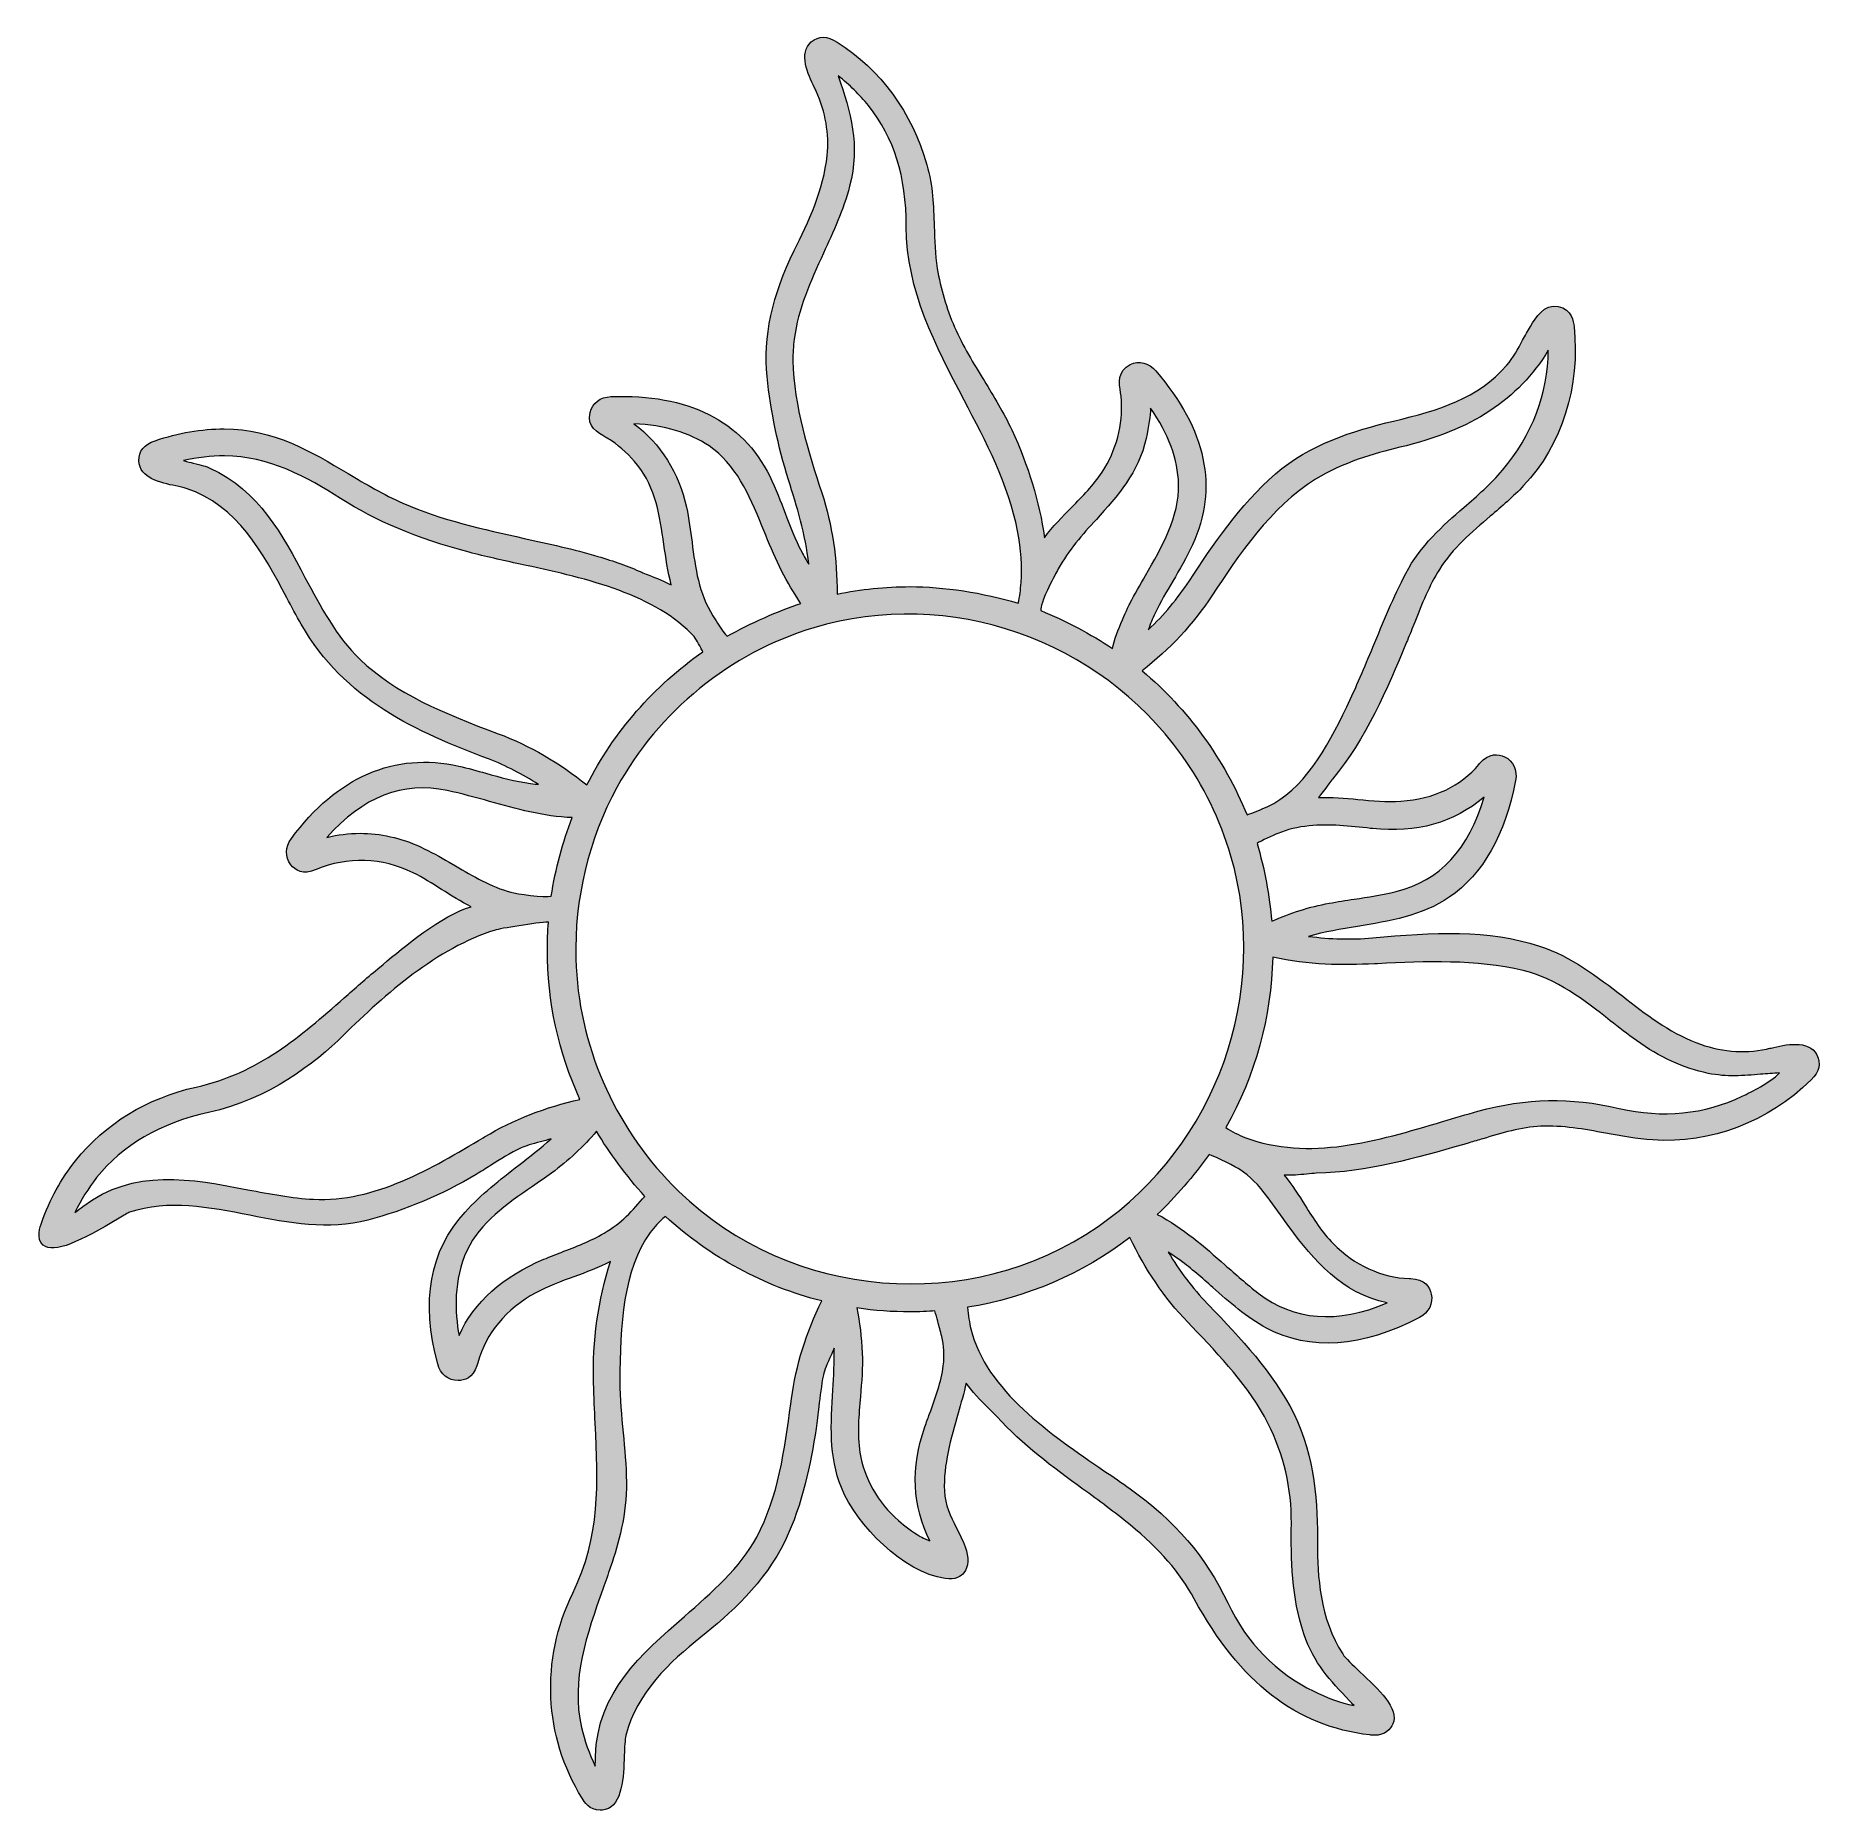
# Model space of a CAD drawing. Header units: inches. Extents: x 2714 to 3580, y -594 to 268.
import ezdxf

# ---------------------------------------------------------------- set-up
doc = ezdxf.new("R2010")
doc.units = ezdxf.units.IN
doc.header["$MEASUREMENT"] = 0
doc.layers.add('Layer 1', color=7, linetype='Continuous')

msp = doc.modelspace()

# ---------------------------------------------------------------- hatches: boundary and pattern name
at = {"layer": 'Layer 1', "true_color": 0xffffff}
h = msp.add_hatch(color=7, dxfattribs=at)
h.dxf.hatch_style = 2
edge = h.paths.add_edge_path()
edge.add_spline(control_points=[(3578.22, -227.05), (3574.19, -219.43), (3562.81, -222.1), (3556.02, -223.7), (3555.18, -223.9), (3554.41, -224.08), (3553.73, -224.22), (3542.51, -226.59), (3531, -225.52), (3519.53, -221.06), (3506.39, -215.95), (3495, -207.13), (3483.98, -198.6), (3471.72, -189.1), (3459.04, -179.28), (3443.67, -174.24), (3418.66, -166.03), (3392.11, -167.57), (3362.49, -170.23), (3352.32, -171.15), (3341.95, -170.9), (3331.57, -169.49), (3339.23, -167.3), (3347.32, -165.98), (3355.2, -164.69), (3370.64, -162.17), (3386.59, -159.57), (3399.78, -150.5), (3416.18, -139.21), (3427.02, -120.18), (3432, -93.91), (3432.97, -88.84), (3430.93, -84.4), (3426.69, -82.32), (3423.7, -80.86), (3419.16, -80.22), (3414.53, -85.6), (3414.53, -85.6), (3414.2, -86), (3414.2, -86), (3405.55, -96.59), (3392.45, -102.77), (3376.32, -103.87), (3369.43, -104.35), (3362.35, -103.68), (3355.5, -103.03), (3349.21, -102.45), (3342.74, -101.83), (3336.28, -102.09), (3337.63, -100.46), (3339.29, -98.3), (3341.37, -95.49), (3342.15, -94.43), (3342.78, -93.59), (3343.12, -93.18), (3359.48, -73.55), (3369.46, -49.73), (3379.11, -26.71), (3379.11, -26.71), (3379.48, -25.82), (3379.48, -25.82), (3380.68, -22.96), (3381.85, -20.02), (3383.02, -17.04), (3386.51, -8.24), (3390.11, 0.87), (3394.99, 8.62), (3401.4, 18.82), (3410.72, 26.78), (3419.74, 34.47), (3425.22, 39.15), (3430.88, 43.99), (3435.92, 49.33), (3454.43, 68.93), (3463.57, 97.79), (3460.35, 126.58), (3460.12, 128.68), (3459.41, 135.06), (3452.61, 136.34), (3445.89, 137.59), (3441.75, 130.81), (3439.2, 126.63), (3437.83, 124.39), (3436.63, 122.15), (3435.43, 119.93), (3433.1, 115.59), (3430.9, 111.5), (3427.67, 107.72), (3413.9, 91.57), (3394.67, 85.91), (3372.8, 80.66), (3352.89, 75.88), (3332.16, 69.46), (3315.42, 54.98), (3297.95, 39.86), (3285.06, 20.34), (3273.69, 3.11), (3268.05, -5.45), (3261.36, -13.43), (3253.75, -20.68), (3254.59, -17.95), (3255.8, -15.37), (3257.09, -12.63), (3259.6, -7.3), (3262.66, -2.1), (3265.62, 2.93), (3268.96, 8.61), (3272.42, 14.49), (3275.15, 20.64), (3287.93, 48.13), (3281.94, 76.53), (3257.35, 105.04), (3253.99, 108.95), (3249.25, 110.12), (3245, 108.12), (3238.65, 105.13), (3239.59, 98.94), (3240.28, 94.42), (3240.46, 93.31), (3240.63, 92.2), (3240.69, 91.16), (3241.51, 78.76), (3238.26, 66.56), (3231.31, 55.86), (3227.22, 49.58), (3221.85, 44.15), (3216.65, 38.89), (3212.06, 34.26), (3207.34, 29.49), (3203.37, 24.04), (3200.87, 41.49), (3195.52, 59.07), (3187.44, 76.39), (3183.55, 84.71), (3178.71, 92.63), (3174.03, 100.3), (3168.94, 108.62), (3163.68, 117.22), (3159.72, 126.25), (3155.77, 135.27), (3152.87, 145.12), (3151.33, 154.75), (3150.24, 161.6), (3150.02, 168.55), (3149.81, 175.27), (3149.51, 184.95), (3149.2, 194.95), (3146.3, 205.03), (3138.98, 230.53), (3123.89, 251.14), (3102.69, 264.64), (3097.93, 267.72), (3093.72, 267.74), (3090.18, 264.73), (3083.76, 259.26), (3088.68, 248.91), (3091.62, 242.73), (3091.95, 242.03), (3092.25, 241.4), (3092.51, 240.84), (3097.17, 230.5), (3098.92, 220.28), (3097.86, 209.61), (3096.21, 193.14), (3088.76, 177.14), (3081.9, 163.43), (3071.25, 142.13), (3066.68, 120.98), (3068.69, 102.24), (3070.5, 85.27), (3074.01, 68.41), (3079.12, 52.13), (3083.18, 39.16), (3087.37, 25.82), (3088.91, 11.19), (3087.76, 13.11), (3086.63, 15.08), (3085.54, 17.12), (3082.29, 23.16), (3079.82, 29.69), (3077.44, 36), (3075.35, 41.55), (3072.99, 47.83), (3070, 53.84), (3056.47, 80.96), (3030.55, 93.91), (2992.93, 92.54), (2987.76, 92.35), (2983.88, 89.38), (2982.81, 84.81), (2981.16, 77.97), (2986.52, 74.94), (2990.44, 72.73), (2991.38, 72.19), (2992.33, 71.67), (2993.17, 71.1), (2997.89, 67.88), (3002.14, 63.91), (3005.79, 59.29), (3014.75, 47.95), (3016.63, 34.77), (3018.62, 20.81), (3019.55, 14.3), (3020.5, 7.62), (3022.24, 1.09), (3019.14, 2.78), (3015.16, 4.39), (3011, 6.01), (3009.7, 6.52), (3008.59, 6.95), (3007.85, 7.28), (3001.31, 10.15), (2994.36, 12.66), (2986.62, 14.95), (2974.91, 18.43), (2962.65, 21.12), (2950.79, 23.73), (2931.04, 28.08), (2910.63, 32.57), (2891.94, 40.79), (2882.61, 44.9), (2873.84, 50.12), (2865.37, 55.17), (2847.48, 65.84), (2828.99, 76.87), (2805.28, 76.87), (2794.12, 76.87), (2782.82, 74.94), (2771.68, 71.13), (2766.32, 69.29), (2763.69, 66.01), (2763.85, 61.41), (2764.15, 52.81), (2774.36, 50.7), (2781.8, 49.17), (2783.71, 48.77), (2785.52, 48.4), (2786.75, 47.98), (2811.79, 39.64), (2823.9, 16.88), (2835.62, -5.13), (2837.92, -9.47), (2840.23, -13.79), (2842.62, -18), (2863.44, -54.67), (2898.96, -70.4), (2933.56, -83.38), (2942.21, -86.62), (2949.98, -90.96), (2957.74, -95.74), (2957.23, -95.68), (2956.72, -95.62), (2956.22, -95.56), (2956.22, -95.56), (2953.94, -95.27), (2953.94, -95.27), (2946.5, -94.31), (2939.23, -92.27), (2932.19, -90.3), (2927.92, -89.11), (2923.51, -87.87), (2919.05, -86.86), (2887.97, -79.91), (2859.88, -92.05), (2837.82, -121.99), (2834.76, -126.14), (2834.67, -131.02), (2837.57, -134.72), (2839.65, -137.39), (2843.49, -139.97), (2849.89, -137.08), (2865.1, -130.65), (2881.81, -131.2), (2896.95, -138.64), (2901.65, -140.95), (2906.22, -143.86), (2910.64, -146.67), (2915.3, -149.64), (2920.08, -152.68), (2925.15, -155.13), (2910.81, -159.18), (2892.3, -174.75), (2882.37, -183.1), (2882.37, -183.1), (2879.78, -185.27), (2879.78, -185.27), (2874.09, -190), (2868.67, -194.77), (2863.43, -199.39), (2842.14, -218.15), (2822.03, -235.87), (2791.6, -242.67), (2767.71, -248.01), (2747.47, -260.39), (2733.07, -278.48), (2726.11, -287.22), (2720.58, -297.25), (2716.64, -308.29), (2715.92, -310.29), (2713.75, -316.39), (2717.39, -319.38), (2722.64, -323.69), (2735.38, -317.59), (2754.23, -306.33), (2756.43, -305.02), (2758.71, -303.66), (2759.21, -303.47), (2778.39, -297.2), (2797.5, -300.94), (2817.73, -304.91), (2836.45, -308.58), (2855.82, -312.38), (2874.96, -307.3), (2893.31, -302.42), (2911.01, -294.94), (2927.57, -285.05), (2929.89, -283.67), (2932.15, -282.24), (2934.41, -280.81), (2939.38, -277.67), (2944.08, -274.71), (2949.28, -272.23), (2951.32, -271.26), (2954.89, -270.29), (2958.67, -269.27), (2960.44, -268.79), (2962.23, -268.31), (2963.96, -267.8), (2958.88, -272.28), (2953.47, -276.49), (2948.16, -280.61), (2939.19, -287.58), (2929.91, -294.79), (2922.15, -303.36), (2904.97, -322.36), (2900.61, -346.45), (2908.84, -377.01), (2910.19, -382.07), (2913.89, -385.12), (2918.75, -385.16), (2921.9, -385.16), (2925.96, -383.88), (2927.87, -378), (2927.87, -378), (2928.31, -376.5), (2928.31, -376.5), (2932.45, -361.94), (2941.92, -350.52), (2956.46, -342.56), (2962.36, -339.33), (2968.77, -337), (2974.97, -334.74), (2980.85, -332.59), (2986.9, -330.38), (2992.65, -327.38), (2986.71, -346.02), (2983.96, -365.83), (2984.48, -386.35), (2984.65, -393.01), (2984.97, -399.49), (2985.27, -405.83), (2986.71, -435.16), (2987.95, -460.5), (2974.37, -488.41), (2958.64, -520.7), (2960.35, -557.91), (2978.95, -587.95), (2979.93, -589.54), (2982.56, -593.77), (2987.66, -593.77), (2988.48, -593.77), (2989.31, -593.65), (2990.19, -593.41), (2998.57, -591.11), (2999.04, -577.76), (2999.41, -567.03), (2999.55, -563.12), (2999.68, -559.44), (3000.2, -557.4), (3005.43, -536.77), (3021.52, -521.71), (3036.57, -509.7), (3050.43, -498.64), (3067.61, -483.32), (3077.44, -462.93), (3086.07, -445.02), (3089.89, -425.36), (3092.5, -408.49), (3093.04, -404.96), (3093.44, -401.39), (3093.85, -397.81), (3094.42, -392.71), (3095.02, -387.45), (3096.04, -382.43), (3096.51, -380.12), (3098.05, -376.7), (3099.67, -373.08), (3100.22, -371.85), (3100.78, -370.61), (3101.31, -369.39), (3101.44, -376.16), (3101.02, -383.05), (3100.61, -389.8), (3099.64, -405.7), (3098.63, -422.14), (3104.76, -437.1), (3112.33, -455.57), (3134.86, -478.24), (3155.09, -481.24), (3160.23, -482.01), (3162.9, -480.21), (3164.24, -478.55), (3166.54, -475.71), (3166.77, -470.96), (3164.85, -465.85), (3163.56, -462.4), (3162.03, -459.39), (3160.55, -456.49), (3157.76, -451.01), (3155.12, -445.83), (3154.8, -438.7), (3154.23, -426.11), (3157.89, -413.33), (3161.43, -400.97), (3162.81, -396.16), (3164.22, -391.25), (3165.37, -386.34), (3167.97, -390.29), (3172.2, -394.64), (3176.73, -399.1), (3178.18, -400.52), (3179.43, -401.75), (3180.26, -402.67), (3192.57, -416.35), (3207.52, -427.25), (3221.97, -437.79), (3229.61, -443.35), (3237.5, -449.1), (3244.87, -455.18), (3259.32, -467.08), (3268.94, -478.18), (3276.06, -491.17), (3298.39, -531.93), (3325.42, -552.91), (3361.26, -557.21), (3361.83, -557.27), (3362.6, -557.35), (3363.47, -557.35), (3368.85, -557.35), (3371.3, -554.35), (3372.4, -551.83), (3375.65, -544.44), (3365.45, -534.91), (3356.44, -526.51), (3352.83, -523.13), (3349.41, -519.94), (3348.08, -517.89), (3336.94, -500.8), (3335.77, -479.29), (3335.87, -464.6), (3335.98, -445.96), (3334.78, -421.9), (3324.33, -401.13), (3314.29, -381.17), (3298.44, -364.6), (3283.11, -348.56), (3283.11, -348.56), (3282.33, -347.75), (3282.33, -347.75), (3275.18, -340.27), (3268.84, -331.89), (3263.41, -322.75), (3265.33, -324.01), (3267.26, -325.34), (3269.18, -326.74), (3274.67, -330.73), (3279.93, -335.41), (3285.02, -339.94), (3293.06, -347.08), (3301.37, -354.47), (3311.06, -359.66), (3332.05, -370.91), (3357.74, -369.13), (3385.35, -354.5), (3389.9, -352.08), (3392.09, -347.72), (3391.09, -343.14), (3390.38, -339.85), (3388.04, -335.9), (3380.98, -335.67), (3380.98, -335.67), (3380.48, -335.65), (3380.48, -335.65), (3366.94, -335.16), (3353.79, -329.13), (3343.45, -318.66), (3338.07, -313.22), (3333.91, -306.6), (3329.88, -300.19), (3326.78, -295.26), (3323.6, -290.2), (3319.71, -285.44), (3323.2, -285.67), (3327.07, -285.27), (3330.51, -284.92), (3332.33, -284.73), (3333.97, -284.56), (3335.24, -284.53), (3359.87, -283.99), (3383.79, -277.12), (3406.93, -270.47), (3406.93, -270.47), (3409.48, -269.73), (3409.48, -269.73), (3411.68, -269.1), (3413.9, -268.43), (3416.12, -267.76), (3425.28, -265), (3434.75, -262.14), (3444.17, -261.68), (3454.73, -261.19), (3465.36, -263.14), (3475.63, -265.03), (3483.1, -266.41), (3490.83, -267.84), (3498.59, -268.34), (3526.76, -270.19), (3554.77, -259.55), (3575.38, -239.21), (3579.42, -235.22), (3580.37, -231.13), (3578.22, -227.05)], knot_values=[0, 0, 0, 0, 1, 1, 1, 2, 2, 2, 3, 3, 3, 4, 4, 4, 5, 5, 5, 6, 6, 6, 7, 7, 7, 8, 8, 8, 9, 9, 9, 10, 10, 10, 11, 11, 11, 12, 12, 12, 13, 13, 13, 14, 14, 14, 15, 15, 15, 16, 16, 16, 17, 17, 17, 18, 18, 18, 19, 19, 19, 20, 20, 20, 21, 21, 21, 22, 22, 22, 23, 23, 23, 24, 24, 24, 25, 25, 25, 26, 26, 26, 27, 27, 27, 28, 28, 28, 29, 29, 29, 30, 30, 30, 31, 31, 31, 32, 32, 32, 33, 33, 33, 34, 34, 34, 35, 35, 35, 36, 36, 36, 37, 37, 37, 38, 38, 38, 39, 39, 39, 40, 40, 40, 41, 41, 41, 42, 42, 42, 43, 43, 43, 44, 44, 44, 45, 45, 45, 46, 46, 46, 47, 47, 47, 48, 48, 48, 49, 49, 49, 50, 50, 50, 51, 51, 51, 52, 52, 52, 53, 53, 53, 54, 54, 54, 55, 55, 55, 56, 56, 56, 57, 57, 57, 58, 58, 58, 59, 59, 59, 60, 60, 60, 61, 61, 61, 62, 62, 62, 63, 63, 63, 64, 64, 64, 65, 65, 65, 66, 66, 66, 67, 67, 67, 68, 68, 68, 69, 69, 69, 70, 70, 70, 71, 71, 71, 72, 72, 72, 73, 73, 73, 74, 74, 74, 75, 75, 75, 76, 76, 76, 77, 77, 77, 78, 78, 78, 79, 79, 79, 80, 80, 80, 81, 81, 81, 82, 82, 82, 83, 83, 83, 84, 84, 84, 85, 85, 85, 86, 86, 86, 87, 87, 87, 88, 88, 88, 89, 89, 89, 90, 90, 90, 91, 91, 91, 92, 92, 92, 93, 93, 93, 94, 94, 94, 95, 95, 95, 96, 96, 96, 97, 97, 97, 98, 98, 98, 99, 99, 99, 100, 100, 100, 101, 101, 101, 102, 102, 102, 103, 103, 103, 104, 104, 104, 105, 105, 105, 106, 106, 106, 107, 107, 107, 108, 108, 108, 109, 109, 109, 110, 110, 110, 111, 111, 111, 112, 112, 112, 113, 113, 113, 114, 114, 114, 115, 115, 115, 116, 116, 116, 117, 117, 117, 118, 118, 118, 119, 119, 119, 120, 120, 120, 121, 121, 121, 122, 122, 122, 123, 123, 123, 124, 124, 124, 125, 125, 125, 126, 126, 126, 127, 127, 127, 128, 128, 128, 129, 129, 129, 130, 130, 130, 131, 131, 131, 132, 132, 132, 133, 133, 133, 134, 134, 134, 135, 135, 135, 136, 136, 136, 137, 137, 137, 138, 138, 138, 139, 139, 139, 140, 140, 140, 141, 141, 141, 142, 142, 142, 143, 143, 143, 144, 144, 144, 145, 145, 145, 146, 146, 146, 147, 147, 147, 148, 148, 148, 149, 149, 149, 150, 150, 150, 151, 151, 151, 152, 152, 152, 153, 153, 153, 154, 154, 154, 155, 155, 155, 156, 156, 156, 157, 157, 157, 158, 158, 158, 159, 159, 159, 160, 160, 160, 161, 161, 161, 162, 162, 162, 163, 163, 163, 164, 164, 164, 165, 165, 165, 166, 166, 166, 167, 167, 167, 168, 168, 168, 169, 169, 169, 170, 170, 170, 171, 171, 171, 172, 172, 172, 173, 173, 173, 174, 174, 174, 175, 175, 175, 176, 176, 176, 177, 177, 177, 177], degree=3, periodic=1)
edge = h.paths.add_edge_path()
edge.add_spline(control_points=[(3322.12, -310.54), (3334.11, -326.76), (3347.65, -342.81), (3369.67, -347.46), (3345.43, -357.7), (3324.42, -356.1), (3307.13, -342.7), (3301.5, -338.34), (3296.14, -333.61), (3290.96, -329.03), (3280.96, -320.2), (3270.65, -311.09), (3258.11, -304.45), (3266.84, -296.25), (3275.83, -285.82), (3283.2, -275.33), (3286.65, -276.61), (3296.8, -281.81), (3298.24, -282.75), (3302.84, -285.73), (3307.13, -290.03), (3311.75, -296.28), (3313.47, -298.62), (3315.18, -300.98), (3316.88, -303.34), (3318.62, -305.75), (3320.36, -308.16), (3322.12, -310.54)], knot_values=[0, 0, 0, 0, 1, 1, 1, 2, 2, 2, 3, 3, 3, 4, 4, 4, 5, 5, 5, 6, 6, 6, 7, 7, 7, 8, 8, 8, 9, 9, 9, 9], degree=3, periodic=1)
edge = h.paths.add_edge_path()
edge.add_spline(control_points=[(3329.26, -508.17), (3334.08, -522.43), (3342.08, -530.82), (3351.34, -540.55), (3352.1, -541.34), (3352.86, -542.14), (3353.63, -542.95), (3347.03, -541.89), (3339.89, -538.77), (3334.06, -535.96), (3315.97, -527.29), (3301.53, -512.46), (3292.3, -493.07), (3281.66, -470.71), (3266.59, -453.1), (3244.89, -437.66), (3240.91, -434.83), (3236.64, -431.92), (3232.21, -428.91), (3206.69, -411.54), (3174.93, -389.91), (3167.62, -360.11), (3166.85, -356.97), (3166.41, -353.58), (3166.04, -349.58), (3194.6, -345.02), (3221.76, -333.33), (3244.85, -315.67), (3252.09, -331.13), (3261.51, -344.95), (3272.86, -356.81), (3272.86, -356.81), (3274.83, -358.87), (3274.83, -358.87), (3288.63, -373.29), (3302.89, -388.19), (3311.83, -405.85), (3319.43, -420.88), (3323.35, -437.69), (3323.16, -454.47), (3322.95, -471.91), (3323.25, -490.43), (3329.26, -508.17)], knot_values=[0, 0, 0, 0, 1, 1, 1, 2, 2, 2, 3, 3, 3, 4, 4, 4, 5, 5, 5, 6, 6, 6, 7, 7, 7, 8, 8, 8, 9, 9, 9, 10, 10, 10, 11, 11, 11, 12, 12, 12, 13, 13, 13, 14, 14, 14, 14], degree=3, periodic=1)
edge = h.paths.add_edge_path()
edge.add_spline(control_points=[(3114.91, -371.76), (3114.54, -363.98), (3113.69, -356.8), (3112.34, -349.91), (3120.78, -351.17), (3129.44, -351.81), (3138.12, -351.81), (3142.11, -351.81), (3147.27, -351.53), (3150.18, -351.34), (3150.65, -353.13), (3151.09, -354.76), (3151.52, -356.36), (3152.18, -358.8), (3152.81, -361.14), (3153.48, -363.73), (3154.63, -368.16), (3154.87, -372.83), (3154.23, -378.01), (3153.25, -385.84), (3150.37, -393.67), (3147.59, -401.24), (3146.81, -403.38), (3146.03, -405.5), (3145.3, -407.6), (3138.37, -427.55), (3139.19, -446.15), (3147.74, -462.99), (3147.45, -462.87), (3147.15, -462.74), (3146.85, -462.61), (3145.31, -461.95), (3143.86, -461.32), (3143.08, -460.84), (3139.19, -458.41), (3135.66, -455.82), (3132.57, -453.13), (3122.37, -444.24), (3115.7, -432.51), (3113.78, -420.1), (3112.4, -411.14), (3113.22, -401.83), (3114.01, -392.83), (3114.61, -385.94), (3115.24, -378.81), (3114.91, -371.76)], knot_values=[0, 0, 0, 0, 1, 1, 1, 2, 2, 2, 3, 3, 3, 4, 4, 4, 5, 5, 5, 6, 6, 6, 7, 7, 7, 8, 8, 8, 9, 9, 9, 10, 10, 10, 11, 11, 11, 12, 12, 12, 13, 13, 13, 14, 14, 14, 15, 15, 15, 15], degree=3, periodic=1)
edge = h.paths.add_edge_path()
edge.add_spline(control_points=[(3042.44, -13.9), (3035.49, -2.89), (3033.93, 9.15), (3032.28, 21.89), (3031.56, 27.44), (3030.82, 33.19), (3029.59, 38.84), (3025.99, 55.42), (3016.95, 69.78), (3004.1, 79.39), (3018.78, 78.66), (3031.01, 75.03), (3040.54, 68.57), (3053.35, 59.87), (3060, 45.25), (3066.22, 29.75), (3071.15, 17.48), (3075.8, 6.44), (3082.83, -4.3), (3082.83, -4.3), (3083.16, -4.85), (3083.16, -4.85), (3083.83, -5.97), (3084.47, -7.02), (3085.11, -7.91), (3074.08, -11.5), (3060.82, -17.38), (3049.34, -23.81), (3047.2, -21.61), (3045.82, -19.36), (3044, -16.4), (3044, -16.4), (3042.44, -13.9), (3042.44, -13.9)], knot_values=[0, 0, 0, 0, 1, 1, 1, 2, 2, 2, 3, 3, 3, 4, 4, 4, 5, 5, 5, 6, 6, 6, 7, 7, 7, 8, 8, 8, 9, 9, 9, 10, 10, 10, 11, 11, 11, 11], degree=3, periodic=1)
edge = h.paths.add_edge_path()
edge.add_spline(control_points=[(2981.21, -96), (2968.01, -85.25), (2953.54, -76.88), (2938.16, -71.1), (2911.69, -61.17), (2888.38, -51.61), (2871.25, -35.11), (2859.57, -23.86), (2851.88, -9.31), (2844.44, 4.77), (2833.55, 25.39), (2822.28, 46.72), (2798.29, 57.87), (2796.65, 58.62), (2794.22, 59.24), (2790.19, 60.26), (2789.12, 60.53), (2787.4, 60.96), (2785.5, 61.47), (2792.11, 62.98), (2798.77, 63.75), (2805.38, 63.75), (2826.68, 63.75), (2845.8, 53.3), (2861.69, 43.09), (2878.82, 32.08), (2898.66, 23.78), (2924.15, 16.96), (2931.86, 14.9), (2940.16, 13.11), (2948.95, 11.2), (2978.46, 4.82), (3011.91, -2.42), (3031.89, -22.44), (3033.87, -24.43), (3035.11, -26.71), (3036.54, -29.36), (3036.88, -29.99), (3037.24, -30.65), (3037.61, -31.32), (3013.8, -47.92), (2994.37, -70.21), (2981.21, -96)], knot_values=[0, 0, 0, 0, 1, 1, 1, 2, 2, 2, 3, 3, 3, 4, 4, 4, 5, 5, 5, 6, 6, 6, 7, 7, 7, 8, 8, 8, 9, 9, 9, 10, 10, 10, 11, 11, 11, 12, 12, 12, 13, 13, 13, 14, 14, 14, 14], degree=3, periodic=1)
edge = h.paths.add_edge_path()
edge.add_spline(control_points=[(2985.91, -264.14), (2991.9, -274.26), (3000.59, -285.99), (3009.33, -295.71), (3006.42, -299.12), (3003.58, -302.36), (3000.39, -305.5), (2997.37, -308.48), (2993.83, -311.13), (2989.59, -313.6), (2983.11, -317.37), (2975.84, -320.19), (2968.81, -322.92), (2965.97, -324.03), (2963.15, -325.12), (2960.39, -326.27), (2940.39, -334.6), (2926.56, -347.02), (2919.19, -363.26), (2917.23, -352.13), (2916.37, -336.07), (2923.09, -321.89), (2929.5, -308.36), (2942.37, -299.5), (2954.81, -290.94), (2957.96, -288.77), (2961.08, -286.62), (2964.07, -284.42), (2972.42, -278.27), (2979.59, -271.62), (2985.91, -264.14)], knot_values=[0, 0, 0, 0, 1, 1, 1, 2, 2, 2, 3, 3, 3, 4, 4, 4, 5, 5, 5, 6, 6, 6, 7, 7, 7, 8, 8, 8, 9, 9, 9, 10, 10, 10, 10], degree=3, periodic=1)
edge = h.paths.add_edge_path()
edge.add_spline(control_points=[(3000.43, -434.42), (3000.34, -426.39), (2999.58, -418.3), (2998.85, -410.48), (2998.09, -402.32), (2997.29, -393.87), (2997.28, -385.57), (2997.22, -358.53), (2998.97, -331.05), (3012.05, -313.24), (3013.97, -310.63), (3016.14, -308.3), (3019.34, -305.46), (3041.13, -325.34), (3067.28, -339.49), (3095.23, -346.51), (3087.7, -361.78), (3082.77, -377.74), (3080.57, -393.99), (3080.57, -393.99), (3080.23, -396.49), (3080.23, -396.49), (3077.24, -418.71), (3074.15, -441.69), (3063.67, -461.15), (3055.61, -476.12), (3041.87, -488.08), (3028.59, -499.64), (3007.76, -517.77), (2986.22, -536.52), (2985.44, -567.48), (2985.44, -567.48), (2985.42, -568.11), (2985.42, -568.11), (2985.39, -569.27), (2985.36, -570.74), (2985.29, -572.31), (2982.36, -566.24), (2980.14, -559.95), (2978.66, -553.54), (2973.36, -530.45), (2981.31, -508.04), (2988.99, -486.37), (2990.26, -482.79), (2991.53, -479.22), (2992.74, -475.65), (2996.64, -464.09), (3000.62, -450.16), (3000.43, -434.42)], knot_values=[0, 0, 0, 0, 1, 1, 1, 2, 2, 2, 3, 3, 3, 4, 4, 4, 5, 5, 5, 6, 6, 6, 7, 7, 7, 8, 8, 8, 9, 9, 9, 10, 10, 10, 11, 11, 11, 12, 12, 12, 13, 13, 13, 14, 14, 14, 15, 15, 15, 16, 16, 16, 16], degree=3, periodic=1)
edge = h.paths.add_edge_path()
edge.add_spline(control_points=[(3022.76, -290.23), (2994.51, -261.36), (2977.02, -222.22), (2975.92, -180.37), (2975.16, -151.5), (2982.01, -122.54), (2995.85, -97.17), (3015.93, -60.36), (3050.91, -31.81), (3091.35, -19.69), (3157.48, 0.08), (3229.82, -25.37), (3269.87, -81.33), (3280.53, -96.23), (3288.67, -112.92), (3293.81, -130.51), (3313.3, -197.24), (3286.51, -270.94), (3229.38, -310.31), (3167.03, -353.28), (3080.3, -345.92), (3025.89, -293.33), (3024.83, -292.31), (3023.79, -291.27), (3022.76, -290.23)], knot_values=[0, 0, 0, 0, 1, 1, 1, 2, 2, 2, 3, 3, 3, 4, 4, 4, 5, 5, 5, 6, 6, 6, 7, 7, 7, 8, 8, 8, 8], degree=3, periodic=1)
edge = h.paths.add_edge_path()
edge.add_spline(control_points=[(3103.24, 248.21), (3108.71, 243.94), (3113.61, 239.1), (3117.87, 233.79), (3130.39, 218.17), (3136.24, 199.53), (3136.27, 175.13), (3136.3, 144.1), (3150.56, 117.02), (3164.34, 90.82), (3174.96, 70.65), (3185.94, 49.79), (3190.28, 27.32), (3192.04, 18.16), (3192.61, 10.06), (3191.98, 2.31), (3191.7, -1.09), (3191.42, -4.59), (3190.65, -7.75), (3173.48, -2.64), (3154.45, 0.28), (3138.12, 0.28), (3126.14, 0.28), (3114.22, -0.94), (3102.66, -3.33), (3102.83, 13.67), (3100.34, 30.19), (3095.28, 45.81), (3088.88, 65.46), (3081.64, 87.73), (3081.29, 110.11), (3081.23, 113.52), (3081.43, 117.01), (3081.87, 120.48), (3083.76, 135.29), (3089.75, 148.33), (3096.09, 162.13), (3100.84, 172.46), (3105.75, 183.16), (3108.74, 194.62), (3114.03, 214.9), (3109.3, 230.61), (3103.24, 248.21)], knot_values=[0, 0, 0, 0, 1, 1, 1, 2, 2, 2, 3, 3, 3, 4, 4, 4, 5, 5, 5, 6, 6, 6, 7, 7, 7, 8, 8, 8, 9, 9, 9, 10, 10, 10, 11, 11, 11, 12, 12, 12, 13, 13, 13, 14, 14, 14, 14], degree=3, periodic=1)
edge = h.paths.add_edge_path()
edge.add_spline(control_points=[(3353.64, -151.44), (3349.59, -152.06), (3345.54, -152.68), (3341.52, -153.42), (3332.02, -155.17), (3322.65, -158.1), (3313.62, -162.14), (3312.65, -150.04), (3310.12, -136.52), (3306.53, -124.39), (3308.6, -123.09), (3314.32, -120.47), (3316.6, -119.54), (3321.26, -117.64), (3326.24, -116.43), (3331.8, -115.85), (3341.55, -114.84), (3351.75, -115.97), (3361.61, -117.06), (3361.61, -117.06), (3362.52, -117.16), (3362.52, -117.16), (3383.87, -119.52), (3402.06, -114.39), (3416.69, -101.89), (3409.57, -127.15), (3395.24, -142.55), (3374.02, -147.72), (3367.33, -149.34), (3360.37, -150.41), (3353.64, -151.44)], knot_values=[0, 0, 0, 0, 1, 1, 1, 2, 2, 2, 3, 3, 3, 4, 4, 4, 5, 5, 5, 6, 6, 6, 7, 7, 7, 8, 8, 8, 9, 9, 9, 10, 10, 10, 10], degree=3, periodic=1)
edge = h.paths.add_edge_path()
edge.add_spline(control_points=[(3311.41, -106.57), (3308.1, -108.1), (3304.83, -109.34), (3301.65, -110.52), (3290.76, -83.69), (3272.79, -59.01), (3250.75, -40.6), (3264.19, -30.1), (3275.59, -17.84), (3284.63, -4.12), (3297.35, 15.13), (3313.16, 39.1), (3334.95, 52.45), (3348.3, 60.63), (3363.13, 64.86), (3375.86, 67.91), (3410.74, 76.27), (3433.26, 90.93), (3447.85, 115.03), (3447.85, 115.01), (3447.85, 115), (3447.85, 114.98), (3447.85, 94.29), (3439.96, 73.63), (3425.65, 56.8), (3419.93, 50.07), (3413.32, 44.32), (3406.93, 38.75), (3396.55, 29.72), (3385.82, 20.37), (3378.74, 6.72), (3372.79, -4.75), (3367.68, -17.09), (3362.75, -29.03), (3358.75, -38.68), (3354.62, -48.66), (3350.07, -58.13), (3340.23, -78.57), (3328.74, -98.59), (3311.41, -106.57)], knot_values=[0, 0, 0, 0, 1, 1, 1, 2, 2, 2, 3, 3, 3, 4, 4, 4, 5, 5, 5, 6, 6, 6, 7, 7, 7, 8, 8, 8, 9, 9, 9, 10, 10, 10, 11, 11, 11, 12, 12, 12, 13, 13, 13, 13], degree=3, periodic=1)
edge = h.paths.add_edge_path()
edge.add_spline(control_points=[(3236.38, -29.79), (3226.02, -22.84), (3213.26, -16.07), (3201.52, -11.33), (3201.45, -10.67), (3201.59, -8.26), (3204.79, -1.36), (3206.61, 2.57), (3208.65, 6.3), (3209.63, 8.1), (3209.63, 8.1), (3210.07, 8.9), (3210.07, 8.9), (3214.88, 17.9), (3221.82, 25.55), (3228.53, 32.95), (3238.68, 44.15), (3249.18, 55.73), (3252.68, 72.25), (3253.97, 78.33), (3254.69, 83.17), (3254.86, 86.94), (3263.56, 74.46), (3268.12, 62.07), (3268.43, 50.02), (3268.83, 34.24), (3260.44, 19.69), (3252.32, 5.62), (3249.76, 1.18), (3247.11, -3.41), (3244.85, -7.88), (3244.76, -8.06), (3237.92, -21.74), (3236.38, -29.79)], knot_values=[0, 0, 0, 0, 1, 1, 1, 2, 2, 2, 3, 3, 3, 4, 4, 4, 5, 5, 5, 6, 6, 6, 7, 7, 7, 8, 8, 8, 9, 9, 9, 10, 10, 10, 11, 11, 11, 11], degree=3, periodic=1)
edge = h.paths.add_edge_path()
edge.add_spline(control_points=[(3364.94, -182.76), (3388.37, -181.68), (3412.61, -180.57), (3435.73, -186.14), (3451.97, -190.05), (3465.18, -200.43), (3477.96, -210.47), (3482.07, -213.69), (3486.31, -217.03), (3490.62, -220.12), (3501.77, -228.14), (3513.5, -233.48), (3525.47, -236), (3534.42, -237.89), (3542.82, -237.16), (3550.93, -236.47), (3553.95, -236.21), (3557.04, -235.94), (3560.16, -235.81), (3555.02, -240.81), (3546.74, -244.81), (3541.91, -247.15), (3523.83, -255.88), (3503.23, -257.93), (3482.32, -253.04), (3458.5, -247.49), (3437.34, -247.92), (3413.68, -254.42), (3408.07, -255.96), (3402.35, -257.67), (3396.54, -259.41), (3364.63, -268.94), (3331.63, -278.8), (3300.64, -267.11), (3297.48, -265.92), (3294.43, -264.34), (3291.37, -262.32), (3305.66, -237.11), (3313.48, -208.6), (3314.1, -179.57), (3331.48, -183.61), (3348.11, -183.53), (3363.56, -182.82), (3363.56, -182.82), (3364.94, -182.76), (3364.94, -182.76)], knot_values=[0, 0, 0, 0, 1, 1, 1, 2, 2, 2, 3, 3, 3, 4, 4, 4, 5, 5, 5, 6, 6, 6, 7, 7, 7, 8, 8, 8, 9, 9, 9, 10, 10, 10, 11, 11, 11, 12, 12, 12, 13, 13, 13, 14, 14, 14, 15, 15, 15, 15], degree=3, periodic=1)
edge = h.paths.add_edge_path()
edge.add_spline(control_points=[(2962.57, -162.64), (2962.26, -167.12), (2962.07, -172.1), (2962.07, -175.76), (2962.07, -201.19), (2967.4, -225.72), (2977.91, -248.69), (2961.25, -252.32), (2945.68, -258.42), (2931.63, -266.84), (2931.63, -266.84), (2930.96, -267.23), (2930.96, -267.23), (2906.27, -281.99), (2878.26, -298.74), (2848.54, -297.15), (2838.2, -296.6), (2827.27, -294.51), (2816.7, -292.48), (2789.44, -287.24), (2761.25, -281.84), (2736.65, -300.63), (2735.53, -301.49), (2734.2, -302.5), (2732.81, -303.53), (2735.72, -297.44), (2739.25, -291.78), (2743.33, -286.64), (2755.94, -270.77), (2774.22, -260.12), (2797.67, -255), (2826.76, -248.64), (2849.25, -231.15), (2863, -217.61), (2883.59, -197.31), (2908.45, -175.36), (2936.7, -166.45), (2938.81, -165.79), (2957.08, -162.71), (2962.57, -162.64)], knot_values=[0, 0, 0, 0, 1, 1, 1, 2, 2, 2, 3, 3, 3, 4, 4, 4, 5, 5, 5, 6, 6, 6, 7, 7, 7, 8, 8, 8, 9, 9, 9, 10, 10, 10, 11, 11, 11, 12, 12, 12, 13, 13, 13, 13], degree=3, periodic=1)
edge = h.paths.add_edge_path()
edge.add_spline(control_points=[(2963.96, -149.93), (2960.82, -150.91), (2946.91, -148.81), (2944.34, -148.1), (2934.68, -145.43), (2925.93, -140.27), (2917.46, -135.29), (2917.46, -135.29), (2914.34, -133.45), (2914.34, -133.45), (2910.03, -130.94), (2905.37, -128.31), (2900.55, -126.1), (2890.87, -121.68), (2880.96, -119.46), (2871.14, -119.46), (2865.73, -119.46), (2860.34, -120.14), (2855.04, -121.49), (2872.41, -101.79), (2892.01, -94.11), (2913.39, -98.7), (2920.37, -100.17), (2927.3, -102.12), (2934.01, -104.01), (2946.84, -107.61), (2960.07, -111.33), (2974.09, -111.87), (2969.65, -123.33), (2966, -137.05), (2963.96, -149.93)], knot_values=[0, 0, 0, 0, 1, 1, 1, 2, 2, 2, 3, 3, 3, 4, 4, 4, 5, 5, 5, 6, 6, 6, 7, 7, 7, 8, 8, 8, 9, 9, 9, 10, 10, 10, 10], degree=3, periodic=1)

# ---------------------------------------------------------------- linework, layer by layer
at = {"layer": 'Layer 1', "lineweight": 0}
for points, knots in [([(3578.22, -227.05), (3574.19, -219.43), (3562.81, -222.1), (3556.02, -223.7), (3555.18, -223.9), (3554.41, -224.08), (3553.73, -224.22), (3542.51, -226.59), (3531, -225.52), (3519.53, -221.06), (3506.39, -215.95), (3495, -207.13), (3483.98, -198.6), (3471.72, -189.1), (3459.04, -179.28), (3443.67, -174.24), (3418.66, -166.03), (3392.11, -167.57), (3362.49, -170.23), (3352.32, -171.15), (3341.95, -170.9), (3331.57, -169.49), (3339.23, -167.3), (3347.32, -165.98), (3355.2, -164.69), (3370.64, -162.17), (3386.59, -159.57), (3399.78, -150.5), (3416.18, -139.21), (3427.02, -120.18), (3432, -93.91), (3432.97, -88.84), (3430.93, -84.4), (3426.69, -82.32), (3423.7, -80.86), (3419.16, -80.22), (3414.53, -85.6), (3414.53, -85.6), (3414.2, -86), (3414.2, -86), (3405.55, -96.59), (3392.45, -102.77), (3376.32, -103.87), (3369.43, -104.35), (3362.35, -103.68), (3355.5, -103.03), (3349.21, -102.45), (3342.74, -101.83), (3336.28, -102.09), (3337.63, -100.46), (3339.29, -98.3), (3341.37, -95.49), (3342.15, -94.43), (3342.78, -93.59), (3343.12, -93.18), (3359.48, -73.55), (3369.46, -49.73), (3379.11, -26.71), (3379.11, -26.71), (3379.48, -25.82), (3379.48, -25.82), (3380.68, -22.96), (3381.85, -20.02), (3383.02, -17.04), (3386.51, -8.24), (3390.11, 0.87), (3394.99, 8.62), (3401.4, 18.82), (3410.72, 26.78), (3419.74, 34.47), (3425.22, 39.15), (3430.88, 43.99), (3435.92, 49.33), (3454.43, 68.93), (3463.57, 97.79), (3460.35, 126.58), (3460.12, 128.68), (3459.41, 135.06), (3452.61, 136.34), (3445.89, 137.59), (3441.75, 130.81), (3439.2, 126.63), (3437.83, 124.39), (3436.63, 122.15), (3435.43, 119.93), (3433.1, 115.59), (3430.9, 111.5), (3427.67, 107.72), (3413.9, 91.57), (3394.67, 85.91), (3372.8, 80.66), (3352.89, 75.88), (3332.16, 69.46), (3315.42, 54.98), (3297.95, 39.86), (3285.06, 20.34), (3273.69, 3.11), (3268.05, -5.45), (3261.36, -13.43), (3253.75, -20.68), (3254.59, -17.95), (3255.8, -15.37), (3257.09, -12.63), (3259.6, -7.3), (3262.66, -2.1), (3265.62, 2.93), (3268.96, 8.61), (3272.42, 14.49), (3275.15, 20.64), (3287.93, 48.13), (3281.94, 76.53), (3257.35, 105.04), (3253.99, 108.95), (3249.25, 110.12), (3245, 108.12), (3238.65, 105.13), (3239.59, 98.94), (3240.28, 94.42), (3240.46, 93.31), (3240.63, 92.2), (3240.69, 91.16), (3241.51, 78.76), (3238.26, 66.56), (3231.31, 55.86), (3227.22, 49.58), (3221.85, 44.15), (3216.65, 38.89), (3212.06, 34.26), (3207.34, 29.49), (3203.37, 24.04), (3200.87, 41.49), (3195.52, 59.07), (3187.44, 76.39), (3183.55, 84.71), (3178.71, 92.63), (3174.03, 100.3), (3168.94, 108.62), (3163.68, 117.22), (3159.72, 126.25), (3155.77, 135.27), (3152.87, 145.12), (3151.33, 154.75), (3150.24, 161.6), (3150.02, 168.55), (3149.81, 175.27), (3149.51, 184.95), (3149.2, 194.95), (3146.3, 205.03), (3138.98, 230.53), (3123.89, 251.14), (3102.69, 264.64), (3097.93, 267.72), (3093.72, 267.74), (3090.18, 264.73), (3083.76, 259.26), (3088.68, 248.91), (3091.62, 242.73), (3091.95, 242.03), (3092.25, 241.4), (3092.51, 240.84), (3097.17, 230.5), (3098.92, 220.28), (3097.86, 209.61), (3096.21, 193.14), (3088.76, 177.14), (3081.9, 163.43), (3071.25, 142.13), (3066.68, 120.98), (3068.69, 102.24), (3070.5, 85.27), (3074.01, 68.41), (3079.12, 52.13), (3083.18, 39.16), (3087.37, 25.82), (3088.91, 11.19), (3087.76, 13.11), (3086.63, 15.08), (3085.54, 17.12), (3082.29, 23.16), (3079.82, 29.69), (3077.44, 36), (3075.35, 41.55), (3072.99, 47.83), (3070, 53.84), (3056.47, 80.96), (3030.55, 93.91), (2992.93, 92.54), (2987.76, 92.35), (2983.88, 89.38), (2982.81, 84.81), (2981.16, 77.97), (2986.52, 74.94), (2990.44, 72.73), (2991.38, 72.19), (2992.33, 71.67), (2993.17, 71.1), (2997.89, 67.88), (3002.14, 63.91), (3005.79, 59.29), (3014.75, 47.95), (3016.63, 34.77), (3018.62, 20.81), (3019.55, 14.3), (3020.5, 7.62), (3022.24, 1.09), (3019.14, 2.78), (3015.16, 4.39), (3011, 6.01), (3009.7, 6.52), (3008.59, 6.95), (3007.85, 7.28), (3001.31, 10.15), (2994.36, 12.66), (2986.62, 14.95), (2974.91, 18.43), (2962.65, 21.12), (2950.79, 23.73), (2931.04, 28.08), (2910.63, 32.57), (2891.94, 40.79), (2882.61, 44.9), (2873.84, 50.12), (2865.37, 55.17), (2847.48, 65.84), (2828.99, 76.87), (2805.28, 76.87), (2794.12, 76.87), (2782.82, 74.94), (2771.68, 71.13), (2766.32, 69.29), (2763.69, 66.01), (2763.85, 61.41), (2764.15, 52.81), (2774.36, 50.7), (2781.8, 49.17), (2783.71, 48.77), (2785.52, 48.4), (2786.75, 47.98), (2811.79, 39.64), (2823.9, 16.88), (2835.62, -5.13), (2837.92, -9.47), (2840.23, -13.79), (2842.62, -18), (2863.44, -54.67), (2898.96, -70.4), (2933.56, -83.38), (2942.21, -86.62), (2949.98, -90.96), (2957.74, -95.74), (2957.23, -95.68), (2956.72, -95.62), (2956.22, -95.56), (2956.22, -95.56), (2953.94, -95.27), (2953.94, -95.27), (2946.5, -94.31), (2939.23, -92.27), (2932.19, -90.3), (2927.92, -89.11), (2923.51, -87.87), (2919.05, -86.86), (2887.97, -79.91), (2859.88, -92.05), (2837.82, -121.99), (2834.76, -126.14), (2834.67, -131.02), (2837.57, -134.72), (2839.65, -137.39), (2843.49, -139.97), (2849.89, -137.08), (2865.1, -130.65), (2881.81, -131.2), (2896.95, -138.64), (2901.65, -140.95), (2906.22, -143.86), (2910.64, -146.67), (2915.3, -149.64), (2920.08, -152.68), (2925.15, -155.13), (2910.81, -159.18), (2892.3, -174.75), (2882.37, -183.1), (2882.37, -183.1), (2879.78, -185.27), (2879.78, -185.27), (2874.09, -190), (2868.67, -194.77), (2863.43, -199.39), (2842.14, -218.15), (2822.03, -235.87), (2791.6, -242.67), (2767.71, -248.01), (2747.47, -260.39), (2733.07, -278.48), (2726.11, -287.22), (2720.58, -297.25), (2716.64, -308.29), (2715.92, -310.29), (2713.75, -316.39), (2717.39, -319.38), (2722.64, -323.69), (2735.38, -317.59), (2754.23, -306.33), (2756.43, -305.02), (2758.71, -303.66), (2759.21, -303.47), (2778.39, -297.2), (2797.5, -300.94), (2817.73, -304.91), (2836.45, -308.58), (2855.82, -312.38), (2874.96, -307.3), (2893.31, -302.42), (2911.01, -294.94), (2927.57, -285.05), (2929.89, -283.67), (2932.15, -282.24), (2934.41, -280.81), (2939.38, -277.67), (2944.08, -274.71), (2949.28, -272.23), (2951.32, -271.26), (2954.89, -270.29), (2958.67, -269.27), (2960.44, -268.79), (2962.23, -268.31), (2963.96, -267.8), (2958.88, -272.28), (2953.47, -276.49), (2948.16, -280.61), (2939.19, -287.58), (2929.91, -294.79), (2922.15, -303.36), (2904.97, -322.36), (2900.61, -346.45), (2908.84, -377.01), (2910.19, -382.07), (2913.89, -385.12), (2918.75, -385.16), (2921.9, -385.16), (2925.96, -383.88), (2927.87, -378), (2927.87, -378), (2928.31, -376.5), (2928.31, -376.5), (2932.45, -361.94), (2941.92, -350.52), (2956.46, -342.56), (2962.36, -339.33), (2968.77, -337), (2974.97, -334.74), (2980.85, -332.59), (2986.9, -330.38), (2992.65, -327.38), (2986.71, -346.02), (2983.96, -365.83), (2984.48, -386.35), (2984.65, -393.01), (2984.97, -399.49), (2985.27, -405.83), (2986.71, -435.16), (2987.95, -460.5), (2974.37, -488.41), (2958.64, -520.7), (2960.35, -557.91), (2978.95, -587.95), (2979.93, -589.54), (2982.56, -593.77), (2987.66, -593.77), (2988.48, -593.77), (2989.31, -593.65), (2990.19, -593.41), (2998.57, -591.11), (2999.04, -577.76), (2999.41, -567.03), (2999.55, -563.12), (2999.68, -559.44), (3000.2, -557.4), (3005.43, -536.77), (3021.52, -521.71), (3036.57, -509.7), (3050.43, -498.64), (3067.61, -483.32), (3077.44, -462.93), (3086.07, -445.02), (3089.89, -425.36), (3092.5, -408.49), (3093.04, -404.96), (3093.44, -401.39), (3093.85, -397.81), (3094.42, -392.71), (3095.02, -387.45), (3096.04, -382.43), (3096.51, -380.12), (3098.05, -376.7), (3099.67, -373.08), (3100.22, -371.85), (3100.78, -370.61), (3101.31, -369.39), (3101.44, -376.16), (3101.02, -383.05), (3100.61, -389.8), (3099.64, -405.7), (3098.63, -422.14), (3104.76, -437.1), (3112.33, -455.57), (3134.86, -478.24), (3155.09, -481.24), (3160.23, -482.01), (3162.9, -480.21), (3164.24, -478.55), (3166.54, -475.71), (3166.77, -470.96), (3164.85, -465.85), (3163.56, -462.4), (3162.03, -459.39), (3160.55, -456.49), (3157.76, -451.01), (3155.12, -445.83), (3154.8, -438.7), (3154.23, -426.11), (3157.89, -413.33), (3161.43, -400.97), (3162.81, -396.16), (3164.22, -391.25), (3165.37, -386.34), (3167.97, -390.29), (3172.2, -394.64), (3176.73, -399.1), (3178.18, -400.52), (3179.43, -401.75), (3180.26, -402.67), (3192.57, -416.35), (3207.52, -427.25), (3221.97, -437.79), (3229.61, -443.35), (3237.5, -449.1), (3244.87, -455.18), (3259.32, -467.08), (3268.94, -478.18), (3276.06, -491.17), (3298.39, -531.93), (3325.42, -552.91), (3361.26, -557.21), (3361.83, -557.27), (3362.6, -557.35), (3363.47, -557.35), (3368.85, -557.35), (3371.3, -554.35), (3372.4, -551.83), (3375.65, -544.44), (3365.45, -534.91), (3356.44, -526.51), (3352.83, -523.13), (3349.41, -519.94), (3348.08, -517.89), (3336.94, -500.8), (3335.77, -479.29), (3335.87, -464.6), (3335.98, -445.96), (3334.78, -421.9), (3324.33, -401.13), (3314.29, -381.17), (3298.44, -364.6), (3283.11, -348.56), (3283.11, -348.56), (3282.33, -347.75), (3282.33, -347.75), (3275.18, -340.27), (3268.84, -331.89), (3263.41, -322.75), (3265.33, -324.01), (3267.26, -325.34), (3269.18, -326.74), (3274.67, -330.73), (3279.93, -335.41), (3285.02, -339.94), (3293.06, -347.08), (3301.37, -354.47), (3311.06, -359.66), (3332.05, -370.91), (3357.74, -369.13), (3385.35, -354.5), (3389.9, -352.08), (3392.09, -347.72), (3391.09, -343.14), (3390.38, -339.85), (3388.04, -335.9), (3380.98, -335.67), (3380.98, -335.67), (3380.48, -335.65), (3380.48, -335.65), (3366.94, -335.16), (3353.79, -329.13), (3343.45, -318.66), (3338.07, -313.22), (3333.91, -306.6), (3329.88, -300.19), (3326.78, -295.26), (3323.6, -290.2), (3319.71, -285.44), (3323.2, -285.67), (3327.07, -285.27), (3330.51, -284.92), (3332.33, -284.73), (3333.97, -284.56), (3335.24, -284.53), (3359.87, -283.99), (3383.79, -277.12), (3406.93, -270.47), (3406.93, -270.47), (3409.48, -269.73), (3409.48, -269.73), (3411.68, -269.1), (3413.9, -268.43), (3416.12, -267.76), (3425.28, -265), (3434.75, -262.14), (3444.17, -261.68), (3454.73, -261.19), (3465.36, -263.14), (3475.63, -265.03), (3483.1, -266.41), (3490.83, -267.84), (3498.59, -268.34), (3526.76, -270.19), (3554.77, -259.55), (3575.38, -239.21), (3579.42, -235.22), (3580.37, -231.13), (3578.22, -227.05)], [0, 0, 0, 0, 1, 1, 1, 2, 2, 2, 3, 3, 3, 4, 4, 4, 5, 5, 5, 6, 6, 6, 7, 7, 7, 8, 8, 8, 9, 9, 9, 10, 10, 10, 11, 11, 11, 12, 12, 12, 13, 13, 13, 14, 14, 14, 15, 15, 15, 16, 16, 16, 17, 17, 17, 18, 18, 18, 19, 19, 19, 20, 20, 20, 21, 21, 21, 22, 22, 22, 23, 23, 23, 24, 24, 24, 25, 25, 25, 26, 26, 26, 27, 27, 27, 28, 28, 28, 29, 29, 29, 30, 30, 30, 31, 31, 31, 32, 32, 32, 33, 33, 33, 34, 34, 34, 35, 35, 35, 36, 36, 36, 37, 37, 37, 38, 38, 38, 39, 39, 39, 40, 40, 40, 41, 41, 41, 42, 42, 42, 43, 43, 43, 44, 44, 44, 45, 45, 45, 46, 46, 46, 47, 47, 47, 48, 48, 48, 49, 49, 49, 50, 50, 50, 51, 51, 51, 52, 52, 52, 53, 53, 53, 54, 54, 54, 55, 55, 55, 56, 56, 56, 57, 57, 57, 58, 58, 58, 59, 59, 59, 60, 60, 60, 61, 61, 61, 62, 62, 62, 63, 63, 63, 64, 64, 64, 65, 65, 65, 66, 66, 66, 67, 67, 67, 68, 68, 68, 69, 69, 69, 70, 70, 70, 71, 71, 71, 72, 72, 72, 73, 73, 73, 74, 74, 74, 75, 75, 75, 76, 76, 76, 77, 77, 77, 78, 78, 78, 79, 79, 79, 80, 80, 80, 81, 81, 81, 82, 82, 82, 83, 83, 83, 84, 84, 84, 85, 85, 85, 86, 86, 86, 87, 87, 87, 88, 88, 88, 89, 89, 89, 90, 90, 90, 91, 91, 91, 92, 92, 92, 93, 93, 93, 94, 94, 94, 95, 95, 95, 96, 96, 96, 97, 97, 97, 98, 98, 98, 99, 99, 99, 100, 100, 100, 101, 101, 101, 102, 102, 102, 103, 103, 103, 104, 104, 104, 105, 105, 105, 106, 106, 106, 107, 107, 107, 108, 108, 108, 109, 109, 109, 110, 110, 110, 111, 111, 111, 112, 112, 112, 113, 113, 113, 114, 114, 114, 115, 115, 115, 116, 116, 116, 117, 117, 117, 118, 118, 118, 119, 119, 119, 120, 120, 120, 121, 121, 121, 122, 122, 122, 123, 123, 123, 124, 124, 124, 125, 125, 125, 126, 126, 126, 127, 127, 127, 128, 128, 128, 129, 129, 129, 130, 130, 130, 131, 131, 131, 132, 132, 132, 133, 133, 133, 134, 134, 134, 135, 135, 135, 136, 136, 136, 137, 137, 137, 138, 138, 138, 139, 139, 139, 140, 140, 140, 141, 141, 141, 142, 142, 142, 143, 143, 143, 144, 144, 144, 145, 145, 145, 146, 146, 146, 147, 147, 147, 148, 148, 148, 149, 149, 149, 150, 150, 150, 151, 151, 151, 152, 152, 152, 153, 153, 153, 154, 154, 154, 155, 155, 155, 156, 156, 156, 157, 157, 157, 158, 158, 158, 159, 159, 159, 160, 160, 160, 161, 161, 161, 162, 162, 162, 163, 163, 163, 164, 164, 164, 165, 165, 165, 166, 166, 166, 167, 167, 167, 168, 168, 168, 169, 169, 169, 170, 170, 170, 171, 171, 171, 172, 172, 172, 173, 173, 173, 174, 174, 174, 175, 175, 175, 176, 176, 176, 177, 177, 177, 177]), ([(3103.24, 248.21), (3108.71, 243.94), (3113.61, 239.1), (3117.87, 233.79), (3130.39, 218.17), (3136.24, 199.53), (3136.27, 175.13), (3136.3, 144.1), (3150.56, 117.02), (3164.34, 90.82), (3174.96, 70.65), (3185.94, 49.79), (3190.28, 27.32), (3192.04, 18.16), (3192.61, 10.06), (3191.98, 2.31), (3191.7, -1.09), (3191.42, -4.59), (3190.65, -7.75), (3173.48, -2.64), (3154.45, 0.28), (3138.12, 0.28), (3126.14, 0.28), (3114.22, -0.94), (3102.66, -3.33), (3102.83, 13.67), (3100.34, 30.19), (3095.28, 45.81), (3088.88, 65.46), (3081.64, 87.73), (3081.29, 110.11), (3081.23, 113.52), (3081.43, 117.01), (3081.87, 120.48), (3083.76, 135.29), (3089.75, 148.33), (3096.09, 162.13), (3100.84, 172.46), (3105.75, 183.16), (3108.74, 194.62), (3114.03, 214.9), (3109.3, 230.61), (3103.24, 248.21)], [0, 0, 0, 0, 1, 1, 1, 2, 2, 2, 3, 3, 3, 4, 4, 4, 5, 5, 5, 6, 6, 6, 7, 7, 7, 8, 8, 8, 9, 9, 9, 10, 10, 10, 11, 11, 11, 12, 12, 12, 13, 13, 13, 14, 14, 14, 14]), ([(3311.41, -106.57), (3308.1, -108.1), (3304.83, -109.34), (3301.65, -110.52), (3290.76, -83.69), (3272.79, -59.01), (3250.75, -40.6), (3264.19, -30.1), (3275.59, -17.84), (3284.63, -4.12), (3297.35, 15.13), (3313.16, 39.1), (3334.95, 52.45), (3348.3, 60.63), (3363.13, 64.86), (3375.86, 67.91), (3410.74, 76.27), (3433.26, 90.93), (3447.85, 115.03), (3447.85, 115.01), (3447.85, 115), (3447.85, 114.98), (3447.85, 94.29), (3439.96, 73.63), (3425.65, 56.8), (3419.93, 50.07), (3413.32, 44.32), (3406.93, 38.75), (3396.55, 29.72), (3385.82, 20.37), (3378.74, 6.72), (3372.79, -4.75), (3367.68, -17.09), (3362.75, -29.03), (3358.75, -38.68), (3354.62, -48.66), (3350.07, -58.13), (3340.23, -78.57), (3328.74, -98.59), (3311.41, -106.57)], [0, 0, 0, 0, 1, 1, 1, 2, 2, 2, 3, 3, 3, 4, 4, 4, 5, 5, 5, 6, 6, 6, 7, 7, 7, 8, 8, 8, 9, 9, 9, 10, 10, 10, 11, 11, 11, 12, 12, 12, 13, 13, 13, 13]), ([(3236.38, -29.79), (3226.02, -22.84), (3213.26, -16.07), (3201.52, -11.33), (3201.45, -10.67), (3201.59, -8.26), (3204.79, -1.36), (3206.61, 2.57), (3208.65, 6.3), (3209.63, 8.1), (3209.63, 8.1), (3210.07, 8.9), (3210.07, 8.9), (3214.88, 17.9), (3221.82, 25.55), (3228.53, 32.95), (3238.68, 44.15), (3249.18, 55.73), (3252.68, 72.25), (3253.97, 78.33), (3254.69, 83.17), (3254.86, 86.94), (3263.56, 74.46), (3268.12, 62.07), (3268.43, 50.02), (3268.83, 34.24), (3260.44, 19.69), (3252.32, 5.62), (3249.76, 1.18), (3247.11, -3.41), (3244.85, -7.88), (3244.76, -8.06), (3237.92, -21.74), (3236.38, -29.79)], [0, 0, 0, 0, 1, 1, 1, 2, 2, 2, 3, 3, 3, 4, 4, 4, 5, 5, 5, 6, 6, 6, 7, 7, 7, 8, 8, 8, 9, 9, 9, 10, 10, 10, 11, 11, 11, 11]), ([(3042.44, -13.9), (3035.49, -2.89), (3033.93, 9.15), (3032.28, 21.89), (3031.56, 27.44), (3030.82, 33.19), (3029.59, 38.84), (3025.99, 55.42), (3016.95, 69.78), (3004.1, 79.39), (3018.78, 78.66), (3031.01, 75.03), (3040.54, 68.57), (3053.35, 59.87), (3060, 45.25), (3066.22, 29.75), (3071.15, 17.48), (3075.8, 6.44), (3082.83, -4.3), (3082.83, -4.3), (3083.16, -4.85), (3083.16, -4.85), (3083.83, -5.97), (3084.47, -7.02), (3085.11, -7.91), (3074.08, -11.5), (3060.82, -17.38), (3049.34, -23.81), (3047.2, -21.61), (3045.82, -19.36), (3044, -16.4), (3044, -16.4), (3042.44, -13.9), (3042.44, -13.9)], [0, 0, 0, 0, 1, 1, 1, 2, 2, 2, 3, 3, 3, 4, 4, 4, 5, 5, 5, 6, 6, 6, 7, 7, 7, 8, 8, 8, 9, 9, 9, 10, 10, 10, 11, 11, 11, 11]), ([(2981.21, -96), (2968.01, -85.25), (2953.54, -76.88), (2938.16, -71.1), (2911.69, -61.17), (2888.38, -51.61), (2871.25, -35.11), (2859.57, -23.86), (2851.88, -9.31), (2844.44, 4.77), (2833.55, 25.39), (2822.28, 46.72), (2798.29, 57.87), (2796.65, 58.62), (2794.22, 59.24), (2790.19, 60.26), (2789.12, 60.53), (2787.4, 60.96), (2785.5, 61.47), (2792.11, 62.98), (2798.77, 63.75), (2805.38, 63.75), (2826.68, 63.75), (2845.8, 53.3), (2861.69, 43.09), (2878.82, 32.08), (2898.66, 23.78), (2924.15, 16.96), (2931.86, 14.9), (2940.16, 13.11), (2948.95, 11.2), (2978.46, 4.82), (3011.91, -2.42), (3031.89, -22.44), (3033.87, -24.43), (3035.11, -26.71), (3036.54, -29.36), (3036.88, -29.99), (3037.24, -30.65), (3037.61, -31.32), (3013.8, -47.92), (2994.37, -70.21), (2981.21, -96)], [0, 0, 0, 0, 1, 1, 1, 2, 2, 2, 3, 3, 3, 4, 4, 4, 5, 5, 5, 6, 6, 6, 7, 7, 7, 8, 8, 8, 9, 9, 9, 10, 10, 10, 11, 11, 11, 12, 12, 12, 13, 13, 13, 14, 14, 14, 14]), ([(3022.76, -290.23), (2994.51, -261.36), (2977.02, -222.22), (2975.92, -180.37), (2975.16, -151.5), (2982.01, -122.54), (2995.85, -97.17), (3015.93, -60.36), (3050.91, -31.81), (3091.35, -19.69), (3157.48, 0.08), (3229.82, -25.37), (3269.87, -81.33), (3280.53, -96.23), (3288.67, -112.92), (3293.81, -130.51), (3313.3, -197.24), (3286.51, -270.94), (3229.38, -310.31), (3167.03, -353.28), (3080.3, -345.92), (3025.89, -293.33), (3024.83, -292.31), (3023.79, -291.27), (3022.76, -290.23)], [0, 0, 0, 0, 1, 1, 1, 2, 2, 2, 3, 3, 3, 4, 4, 4, 5, 5, 5, 6, 6, 6, 7, 7, 7, 8, 8, 8, 8]), ([(2963.96, -149.93), (2960.82, -150.91), (2946.91, -148.81), (2944.34, -148.1), (2934.68, -145.43), (2925.93, -140.27), (2917.46, -135.29), (2917.46, -135.29), (2914.34, -133.45), (2914.34, -133.45), (2910.03, -130.94), (2905.37, -128.31), (2900.55, -126.1), (2890.87, -121.68), (2880.96, -119.46), (2871.14, -119.46), (2865.73, -119.46), (2860.34, -120.14), (2855.04, -121.49), (2872.41, -101.79), (2892.01, -94.11), (2913.39, -98.7), (2920.37, -100.17), (2927.3, -102.12), (2934.01, -104.01), (2946.84, -107.61), (2960.07, -111.33), (2974.09, -111.87), (2969.65, -123.33), (2966, -137.05), (2963.96, -149.93)], [0, 0, 0, 0, 1, 1, 1, 2, 2, 2, 3, 3, 3, 4, 4, 4, 5, 5, 5, 6, 6, 6, 7, 7, 7, 8, 8, 8, 9, 9, 9, 10, 10, 10, 10]), ([(3353.64, -151.44), (3349.59, -152.06), (3345.54, -152.68), (3341.52, -153.42), (3332.02, -155.17), (3322.65, -158.1), (3313.62, -162.14), (3312.65, -150.04), (3310.12, -136.52), (3306.53, -124.39), (3308.6, -123.09), (3314.32, -120.47), (3316.6, -119.54), (3321.26, -117.64), (3326.24, -116.43), (3331.8, -115.85), (3341.55, -114.84), (3351.75, -115.97), (3361.61, -117.06), (3361.61, -117.06), (3362.52, -117.16), (3362.52, -117.16), (3383.87, -119.52), (3402.06, -114.39), (3416.69, -101.89), (3409.57, -127.15), (3395.24, -142.55), (3374.02, -147.72), (3367.33, -149.34), (3360.37, -150.41), (3353.64, -151.44)], [0, 0, 0, 0, 1, 1, 1, 2, 2, 2, 3, 3, 3, 4, 4, 4, 5, 5, 5, 6, 6, 6, 7, 7, 7, 8, 8, 8, 9, 9, 9, 10, 10, 10, 10]), ([(2962.57, -162.64), (2962.26, -167.12), (2962.07, -172.1), (2962.07, -175.76), (2962.07, -201.19), (2967.4, -225.72), (2977.91, -248.69), (2961.25, -252.32), (2945.68, -258.42), (2931.63, -266.84), (2931.63, -266.84), (2930.96, -267.23), (2930.96, -267.23), (2906.27, -281.99), (2878.26, -298.74), (2848.54, -297.15), (2838.2, -296.6), (2827.27, -294.51), (2816.7, -292.48), (2789.44, -287.24), (2761.25, -281.84), (2736.65, -300.63), (2735.53, -301.49), (2734.2, -302.5), (2732.81, -303.53), (2735.72, -297.44), (2739.25, -291.78), (2743.33, -286.64), (2755.94, -270.77), (2774.22, -260.12), (2797.67, -255), (2826.76, -248.64), (2849.25, -231.15), (2863, -217.61), (2883.59, -197.31), (2908.45, -175.36), (2936.7, -166.45), (2938.81, -165.79), (2957.08, -162.71), (2962.57, -162.64)], [0, 0, 0, 0, 1, 1, 1, 2, 2, 2, 3, 3, 3, 4, 4, 4, 5, 5, 5, 6, 6, 6, 7, 7, 7, 8, 8, 8, 9, 9, 9, 10, 10, 10, 11, 11, 11, 12, 12, 12, 13, 13, 13, 13]), ([(3364.94, -182.76), (3388.37, -181.68), (3412.61, -180.57), (3435.73, -186.14), (3451.97, -190.05), (3465.18, -200.43), (3477.96, -210.47), (3482.07, -213.69), (3486.31, -217.03), (3490.62, -220.12), (3501.77, -228.14), (3513.5, -233.48), (3525.47, -236), (3534.42, -237.89), (3542.82, -237.16), (3550.93, -236.47), (3553.95, -236.21), (3557.04, -235.94), (3560.16, -235.81), (3555.02, -240.81), (3546.74, -244.81), (3541.91, -247.15), (3523.83, -255.88), (3503.23, -257.93), (3482.32, -253.04), (3458.5, -247.49), (3437.34, -247.92), (3413.68, -254.42), (3408.07, -255.96), (3402.35, -257.67), (3396.54, -259.41), (3364.63, -268.94), (3331.63, -278.8), (3300.64, -267.11), (3297.48, -265.92), (3294.43, -264.34), (3291.37, -262.32), (3305.66, -237.11), (3313.48, -208.6), (3314.1, -179.57), (3331.48, -183.61), (3348.11, -183.53), (3363.56, -182.82), (3363.56, -182.82), (3364.94, -182.76), (3364.94, -182.76)], [0, 0, 0, 0, 1, 1, 1, 2, 2, 2, 3, 3, 3, 4, 4, 4, 5, 5, 5, 6, 6, 6, 7, 7, 7, 8, 8, 8, 9, 9, 9, 10, 10, 10, 11, 11, 11, 12, 12, 12, 13, 13, 13, 14, 14, 14, 15, 15, 15, 15]), ([(2985.91, -264.14), (2991.9, -274.26), (3000.59, -285.99), (3009.33, -295.71), (3006.42, -299.12), (3003.58, -302.36), (3000.39, -305.5), (2997.37, -308.48), (2993.83, -311.13), (2989.59, -313.6), (2983.11, -317.37), (2975.84, -320.19), (2968.81, -322.92), (2965.97, -324.03), (2963.15, -325.12), (2960.39, -326.27), (2940.39, -334.6), (2926.56, -347.02), (2919.19, -363.26), (2917.23, -352.13), (2916.37, -336.07), (2923.09, -321.89), (2929.5, -308.36), (2942.37, -299.5), (2954.81, -290.94), (2957.96, -288.77), (2961.08, -286.62), (2964.07, -284.42), (2972.42, -278.27), (2979.59, -271.62), (2985.91, -264.14)], [0, 0, 0, 0, 1, 1, 1, 2, 2, 2, 3, 3, 3, 4, 4, 4, 5, 5, 5, 6, 6, 6, 7, 7, 7, 8, 8, 8, 9, 9, 9, 10, 10, 10, 10]), ([(3322.12, -310.54), (3334.11, -326.76), (3347.65, -342.81), (3369.67, -347.46), (3345.43, -357.7), (3324.42, -356.1), (3307.13, -342.7), (3301.5, -338.34), (3296.14, -333.61), (3290.96, -329.03), (3280.96, -320.2), (3270.65, -311.09), (3258.11, -304.45), (3266.84, -296.25), (3275.83, -285.82), (3283.2, -275.33), (3286.65, -276.61), (3296.8, -281.81), (3298.24, -282.75), (3302.84, -285.73), (3307.13, -290.03), (3311.75, -296.28), (3313.47, -298.62), (3315.18, -300.98), (3316.88, -303.34), (3318.62, -305.75), (3320.36, -308.16), (3322.12, -310.54)], [0, 0, 0, 0, 1, 1, 1, 2, 2, 2, 3, 3, 3, 4, 4, 4, 5, 5, 5, 6, 6, 6, 7, 7, 7, 8, 8, 8, 9, 9, 9, 9]), ([(3000.43, -434.42), (3000.34, -426.39), (2999.58, -418.3), (2998.85, -410.48), (2998.09, -402.32), (2997.29, -393.87), (2997.28, -385.57), (2997.22, -358.53), (2998.97, -331.05), (3012.05, -313.24), (3013.97, -310.63), (3016.14, -308.3), (3019.34, -305.46), (3041.13, -325.34), (3067.28, -339.49), (3095.23, -346.51), (3087.7, -361.78), (3082.77, -377.74), (3080.57, -393.99), (3080.57, -393.99), (3080.23, -396.49), (3080.23, -396.49), (3077.24, -418.71), (3074.15, -441.69), (3063.67, -461.15), (3055.61, -476.12), (3041.87, -488.08), (3028.59, -499.64), (3007.76, -517.77), (2986.22, -536.52), (2985.44, -567.48), (2985.44, -567.48), (2985.42, -568.11), (2985.42, -568.11), (2985.39, -569.27), (2985.36, -570.74), (2985.29, -572.31), (2982.36, -566.24), (2980.14, -559.95), (2978.66, -553.54), (2973.36, -530.45), (2981.31, -508.04), (2988.99, -486.37), (2990.26, -482.79), (2991.53, -479.22), (2992.74, -475.65), (2996.64, -464.09), (3000.62, -450.16), (3000.43, -434.42)], [0, 0, 0, 0, 1, 1, 1, 2, 2, 2, 3, 3, 3, 4, 4, 4, 5, 5, 5, 6, 6, 6, 7, 7, 7, 8, 8, 8, 9, 9, 9, 10, 10, 10, 11, 11, 11, 12, 12, 12, 13, 13, 13, 14, 14, 14, 15, 15, 15, 16, 16, 16, 16]), ([(3329.26, -508.17), (3334.08, -522.43), (3342.08, -530.82), (3351.34, -540.55), (3352.1, -541.34), (3352.86, -542.14), (3353.63, -542.95), (3347.03, -541.89), (3339.89, -538.77), (3334.06, -535.96), (3315.97, -527.29), (3301.53, -512.46), (3292.3, -493.07), (3281.66, -470.71), (3266.59, -453.1), (3244.89, -437.66), (3240.91, -434.83), (3236.64, -431.92), (3232.21, -428.91), (3206.69, -411.54), (3174.93, -389.91), (3167.62, -360.11), (3166.85, -356.97), (3166.41, -353.58), (3166.04, -349.58), (3194.6, -345.02), (3221.76, -333.33), (3244.85, -315.67), (3252.09, -331.13), (3261.51, -344.95), (3272.86, -356.81), (3272.86, -356.81), (3274.83, -358.87), (3274.83, -358.87), (3288.63, -373.29), (3302.89, -388.19), (3311.83, -405.85), (3319.43, -420.88), (3323.35, -437.69), (3323.16, -454.47), (3322.95, -471.91), (3323.25, -490.43), (3329.26, -508.17)], [0, 0, 0, 0, 1, 1, 1, 2, 2, 2, 3, 3, 3, 4, 4, 4, 5, 5, 5, 6, 6, 6, 7, 7, 7, 8, 8, 8, 9, 9, 9, 10, 10, 10, 11, 11, 11, 12, 12, 12, 13, 13, 13, 14, 14, 14, 14]), ([(3114.91, -371.76), (3114.54, -363.98), (3113.69, -356.8), (3112.34, -349.91), (3120.78, -351.17), (3129.44, -351.81), (3138.12, -351.81), (3142.11, -351.81), (3147.27, -351.53), (3150.18, -351.34), (3150.65, -353.13), (3151.09, -354.76), (3151.52, -356.36), (3152.18, -358.8), (3152.81, -361.14), (3153.48, -363.73), (3154.63, -368.16), (3154.87, -372.83), (3154.23, -378.01), (3153.25, -385.84), (3150.37, -393.67), (3147.59, -401.24), (3146.81, -403.38), (3146.03, -405.5), (3145.3, -407.6), (3138.37, -427.55), (3139.19, -446.15), (3147.74, -462.99), (3147.45, -462.87), (3147.15, -462.74), (3146.85, -462.61), (3145.31, -461.95), (3143.86, -461.32), (3143.08, -460.84), (3139.19, -458.41), (3135.66, -455.82), (3132.57, -453.13), (3122.37, -444.24), (3115.7, -432.51), (3113.78, -420.1), (3112.4, -411.14), (3113.22, -401.83), (3114.01, -392.83), (3114.61, -385.94), (3115.24, -378.81), (3114.91, -371.76)], [0, 0, 0, 0, 1, 1, 1, 2, 2, 2, 3, 3, 3, 4, 4, 4, 5, 5, 5, 6, 6, 6, 7, 7, 7, 8, 8, 8, 9, 9, 9, 10, 10, 10, 11, 11, 11, 12, 12, 12, 13, 13, 13, 14, 14, 14, 15, 15, 15, 15])]:
    msp.add_open_spline(points, degree=3, knots=knots, dxfattribs=at)

doc.saveas('drawing.dxf')
